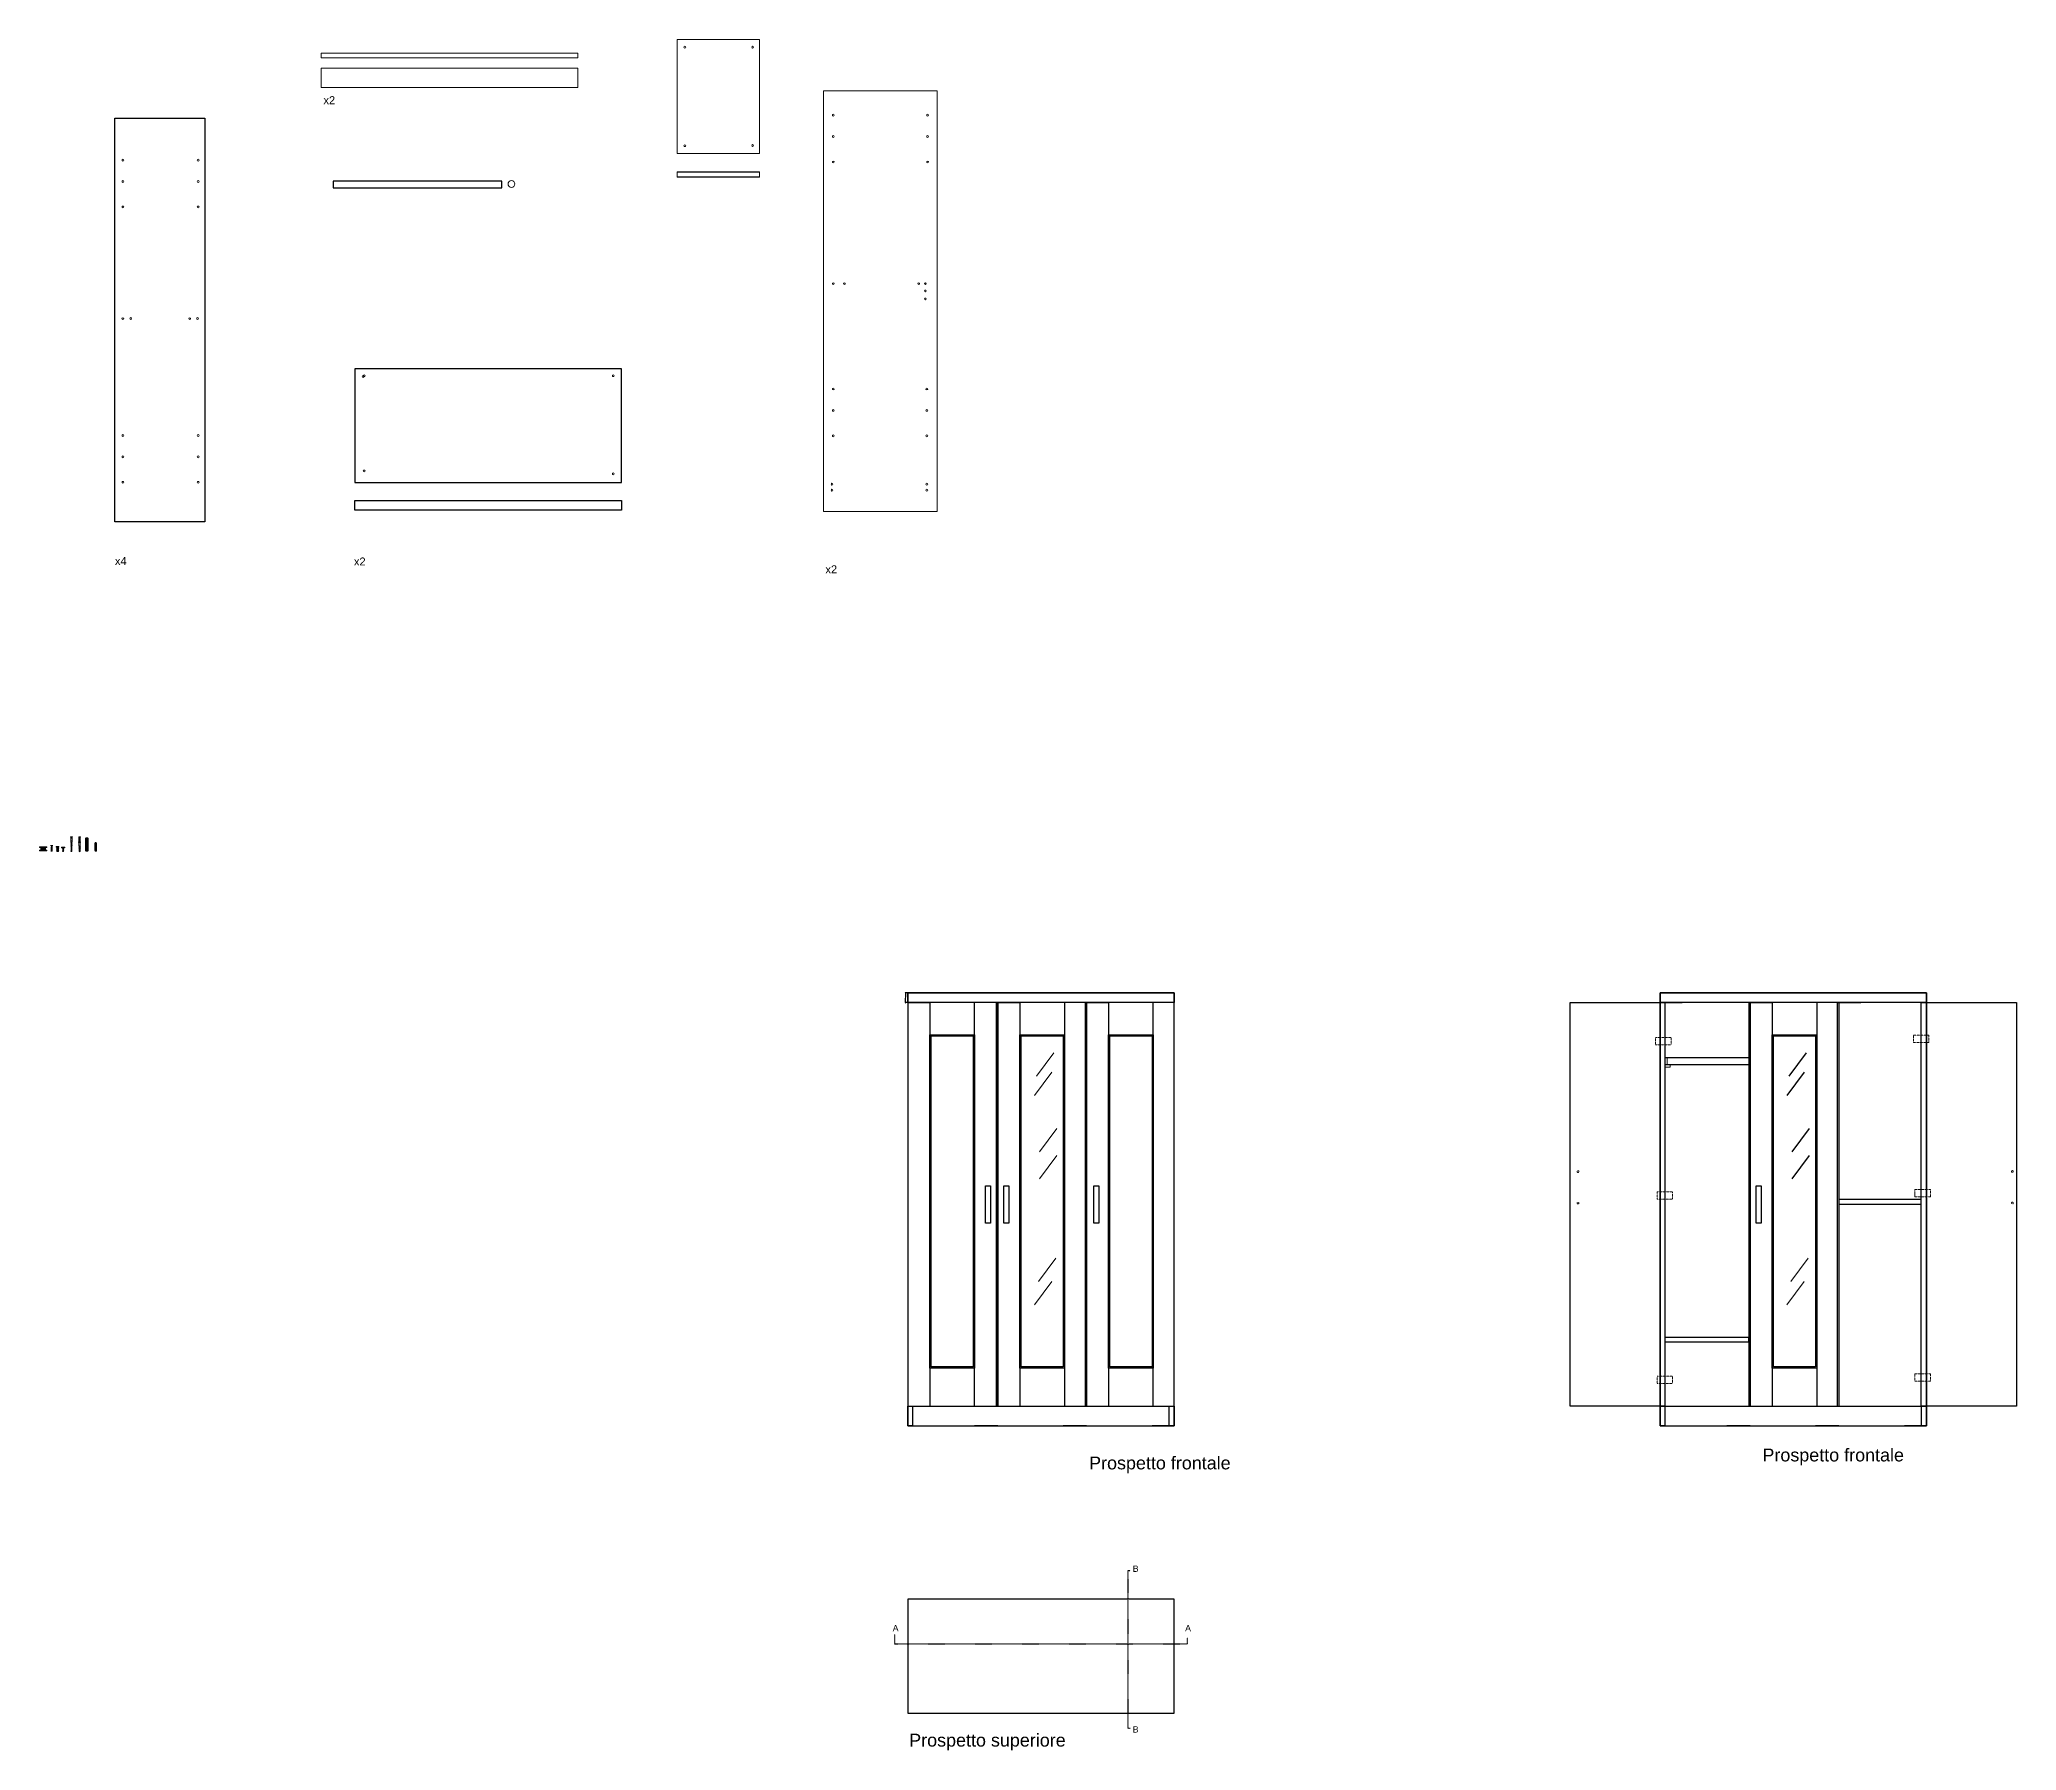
# Model space of a CAD drawing. Header units: millimetres. Extents: x -3423 to 18014, y 42 to 23746.
# Drawn here: x -3423 to 5260, y 5522 to 13034 of the extents above; entities that cross this region are included whole.
import ezdxf

# ---------------------------------------------------------------- set-up
doc = ezdxf.new("R2010")
doc.units = ezdxf.units.MM
doc.header["$MEASUREMENT"] = 0
doc.linetypes.add('DASHDOT', pattern=[1, 0.5, -0.25, 0, -0.25])
doc.linetypes.add('HIDDEN', pattern=[0.375, 0.25, -0.125])
for name, color, linetype, lineweight in [('Arredi', 3, 'Continuous', 25), ('Dettagli', 210, 'Continuous', 5), ('quote', 2, 'Continuous', 9), ('Tratteggi', 2, 'HIDDEN', 15), ('Viti', 2, 'Continuous', 15)]:
    doc.layers.add(name, color=color, linetype=linetype, lineweight=lineweight)
doc.layers.add('sezioni', color=2, linetype='DASHDOT')
doc.layers.add('Testo', color=1, linetype='Continuous')
doc.styles.add('E-ROMANS', font='romans.shx', dxfattribs={"width": 0.8})
doc.styles.get("Standard").update_dxf_attribs({"font": 'Arial.ttf'})
doc.dimstyles.new('E-0050_TICK_18', dxfattribs={"dimscale": 0.001, "dimtxt": 90, "dimasz": 90, "dimexe": 45, "dimexo": 30, "dimgap": 45, "dimtad": 0, "dimzin": 0, "dimdsep": 46, "dimtxsty": 'E-ROMANS', "dimblk": 'OBLIQUE', "dimcen": 45, "dimclrd": 256, "dimclre": 256, "dimclrt": 256, "dimadec": 0, "dimazin": 0, "dimtfac": 1, "dimtmove": 1, "dimatfit": 3, "dimldrblk": 'OPEN90', "dimfxl": 1, "dimtfill": 1, "dimtolj": 1, "dimtzin": 0, "dimarcsym": 0})

msp = doc.modelspace()

# ---------------------------------------------------------------- texts
at = {"layer": 'Testo', "attachment_point": 1}
for s, width, gutter_width, insert, char_height in [('x2', 211.5, 175, (-2176.288, 12785.181), 35), ('x4', 211.5, 175, (-3092.118, 10761.677), 35), ('x2', 211.5, 175, (-2042.55, 10759.56), 35), ('x2', 211.5, 175, (28.462, 10725.244), 35), ('B', 475.35677, 25, (1378.466, 6333.501), 27.637), ('A', 475.35677, 25, (323.965, 6072.525), 27.637), ('A', 475.35677, 25, (1608.487, 6072.525), 27.637), ('B', 475.35677, 25, (1378.466, 5627.822), 27.637)]:
    msp.add_mtext_dynamic_manual_height_columns(s, width=width, gutter_width=gutter_width, heights=[0], dxfattribs=dict(at, insert=insert, char_height=char_height))
at = {"layer": 'Testo'}
note = msp.add_mtext_dynamic_manual_height_columns('Prospetto frontale\\P', width=765.17668, gutter_width=25, heights=[25.419, 0], dxfattribs=dict(at, insert=(396.609, 6812.135), char_height=56.38145, attachment_point=1, line_spacing_factor=0.280897))
note = msp.add_mtext_dynamic_manual_height_columns('Prospetto frontale\\P', width=765.17668, gutter_width=25, heights=[25.419, 0], dxfattribs=dict(at, insert=(3353.931, 6847.051), char_height=56.38145, attachment_point=1, line_spacing_factor=0.280897))
at = {"layer": 'Testo', "insert": (396.609, 5594.975), "char_height": 56.38145, "attachment_point": 1, "line_spacing_factor": 0.280897}
msp.add_mtext_dynamic_manual_height_columns('Prospetto superiore', width=765.17668, gutter_width=25, heights=[25.419], dxfattribs=at)

# ---------------------------------------------------------------- blocks, each defined once
blk = doc.blocks.new('_Oblique')
at = {"color": 0, "linetype": 'ByBlock', "lineweight": -2}
blk.add_line((-0.5, -0.5), (0.5, 0.5), dxfattribs=at)
blk = doc.blocks.new('*D34')
at = {"layer": 'quote', "lineweight": -2, "transparency": 16777216}
for p, q in [((389.3, 8847.6), (378.7, 8847.6)), ((389.3, 8805.1), (378.7, 8805.1)), ((380, 8847.6), (380, 8828.5)), ((380, 8805.1), (380, 8824.3))]:
    blk.add_line(p, q, dxfattribs=at)
at = {"layer": 'quote', "lineweight": -2, "transparency": 16777216, "xscale": 2.7, "yscale": 2.7, "zscale": 2.7}
for p, rotation in [((380, 8847.6), 90), ((380, 8805.1), 270)]:
    blk.add_blockref('_Oblique', p, dxfattribs=dict(at, rotation=rotation))
at = {"layer": 'quote', "transparency": 16777216, "insert": (380, 8826.4), "char_height": 2.7, "attachment_point": 5, "rotation": 90, "style": 'E-ROMANS', "bg_fill": 3, "box_fill_scale": 1.25, "bg_fill_color": 256, "bg_fill_true_color": 13158600, "bg_fill_transparency": 0}
blk.add_mtext('\\A1;4', dxfattribs=at)
at = {"layer": 'Defpoints', "color": 0, "transparency": 16777216}
for p in [(380, 8805.1), (390.2, 8847.6), (390.2, 8805.1)]:
    blk.add_point(p, dxfattribs=at)
blk = doc.blocks.new('_Open90')
at = {"color": 0, "linetype": 'ByBlock', "lineweight": -2}
for p, q in [((0, 0), (-1, 0)), ((-0.5, 0.5), (0, 0)), ((0, 0), (-0.5, -0.5))]:
    blk.add_line(p, q, dxfattribs=at)

# ---------------------------------------------------------------- linework, layer by layer
at = {"layer": 'Arredi'}
for p, q in [((390.222, 8805.136), (487.222, 8805.136)), ((487.222, 8805.136), (487.222, 7033.178)), ((683.222, 7033.178), (683.222, 8805.136)), ((780.222, 8805.136), (780.222, 7033.178)), ((785.577, 8805.136), (882.577, 8805.136)), ((882.577, 8805.136), (882.577, 7033.178)), ((1078.577, 8805.136), (1078.577, 7033.178)), ((1170.222, 7033.178), (1170.222, 8805.136)), ((1175.577, 8805.136), (1272.577, 8805.136)), ((1272.577, 8805.136), (1272.577, 7033.178)), ((1468.577, 7033.178), (1468.577, 8805.136)), ((3694.514, 8805.136), (3791.514, 8805.136)), ((4084.514, 8805.136), (4084.514, 7033.178)), ((4089.869, 8805.136), (4186.869, 8805.136)), ((4186.869, 8805.136), (4186.869, 7033.178)), ((4382.869, 8805.136), (4382.869, 7033.178)), ((4474.514, 7033.178), (4474.514, 8805.136)), ((4479.869, 8805.136), (4576.869, 8805.136)), ((4336.533, 8584.205), (4259.961, 8482.142)), ((4328.025, 8499.152), (4251.452, 8397.089)), ((4349.295, 8252.499), (4272.723, 8150.436)), ((4349.295, 8133.426), (4272.723, 8031.362)), ((390.222, 7033.178), (1560.222, 7033.178)), ((390.222, 7033.178), (390.222, 7033.178)), ((780.222, 6947.616), (683.222, 6947.616)), ((1170.222, 6947.616), (1073.222, 6947.616)), ((1560.222, 6947.616), (1463.222, 6947.616)), ((3694.514, 7033.178), (4864.514, 7033.178)), ((3694.514, 7033.178), (3694.514, 7033.178)), ((4084.514, 6947.616), (3987.514, 6947.616)), ((4474.514, 6947.616), (4377.514, 6947.616)), ((4864.514, 6947.616), (4767.514, 6947.616))]:
    msp.add_line(p, q, dxfattribs=at)
at = {"layer": 'Arredi', "color": 0}
for points in [[(-3092.416, 12688.608), (-2697.061, 12688.608), (-2697.061, 10916.65), (-3092.416, 10916.65)], [(-2037.611, 11009.649), (-867.611, 11009.649), (-867.611, 10967.169), (-2037.611, 10967.169)]]:
    msp.add_lwpolyline(points, close=True, dxfattribs=at)
for points in [[(-622.038, 12452.791), (-260.408, 12452.791)], [(-260.408, 12429.777), (-622.038, 12429.777)], [(-1392.751, 12383.031), (-1392.751, 12412.032), (-2133.672, 12412.032), (-2133.672, 12383.031), (-2133.66, 12383.031)], [(-2133.672, 12383.031), (-1392.751, 12383.031)]]:
    msp.add_lwpolyline(points, dxfattribs=at)
at = {"layer": 'Arredi'}
for points in [[(-2037.611, 11088.701), (-867.611, 11088.701), (-867.611, 11588.701), (-2037.611, 11588.701)], [(390.222, 6947.616), (1560.222, 6947.616), (1560.222, 8847.616), (390.222, 8847.616)], [(390.222, 8847.616), (1560.222, 8847.616), (1560.222, 8805.136), (390.222, 8805.136)], [(3299.159, 8805.136), (3694.514, 8805.136), (3694.514, 7033.178), (3299.159, 7033.178)], [(3694.514, 6947.616), (4864.514, 6947.616), (4864.514, 8847.616), (3694.514, 8847.616)], [(3694.514, 8847.616), (4864.514, 8847.616), (4864.514, 8805.136), (3694.514, 8805.136)], [(3694.514, 8805.136), (3715.933, 8805.136), (3715.933, 7033.178), (3694.514, 7033.178)], [(4864.514, 7033.178), (4841.5, 7033.178), (4841.5, 8805.136), (4864.514, 8805.136)], [(4864.514, 8805.136), (5259.869, 8805.136), (5259.869, 7033.178), (4864.514, 7033.178)], [(487.222, 8664.438), (683.222, 8664.438), (683.222, 7200.535), (487.222, 7200.535)], [(492.577, 8659.083), (677.867, 8659.083), (677.867, 7205.89), (492.577, 7205.89)], [(882.577, 8664.438), (1078.577, 8664.438), (1078.577, 7200.535), (882.577, 7200.535)], [(887.932, 8659.083), (1073.222, 8659.083), (1073.222, 7205.89), (887.932, 7205.89)], [(1272.577, 8664.438), (1468.577, 8664.438), (1468.577, 7200.535), (1272.577, 7200.535)], [(1277.932, 8659.083), (1463.222, 8659.083), (1463.222, 7205.89), (1277.932, 7205.89)], [(4186.869, 8664.438), (4382.869, 8664.438), (4382.869, 7200.535), (4186.869, 7200.535)], [(4192.224, 8659.083), (4377.514, 8659.083), (4377.514, 7205.89), (4192.224, 7205.89)], [(731.456, 8000.292), (754.191, 8000.292), (754.191, 7836.329), (731.456, 7836.329)], [(811.609, 8000.292), (834.343, 8000.292), (834.343, 7836.329), (811.609, 7836.329)], [(1206.964, 8000.292), (1229.698, 8000.292), (1229.698, 7836.329), (1206.964, 7836.329)], [(4115.9, 8000.292), (4138.635, 8000.292), (4138.635, 7836.329), (4115.9, 7836.329)], [(411.642, 6947.616), (390.222, 6947.616), (390.222, 7033.178), (411.642, 7033.178)], [(1560.222, 6947.616), (1538.803, 6947.616), (1538.803, 7033.178), (1560.222, 7033.178)], [(3715.933, 6947.616), (3694.514, 6947.616), (3694.514, 7033.178), (3715.933, 7033.178)], [(4864.514, 6947.616), (4843.095, 6947.616), (4843.095, 7033.178), (4864.514, 7033.178)], [(390.222, 5685.776), (1560.222, 5685.776), (1560.222, 6185.776), (390.222, 6185.776)]]:
    msp.add_lwpolyline(points, close=True, dxfattribs=at)
for points in [[(780.222, 7033.178), (780.222, 8805.136), (785.577, 8805.136), (785.577, 7033.178)], [(1170.222, 7033.178), (1170.222, 8805.136), (1175.577, 8805.136), (1175.577, 7033.178)], [(4084.514, 8805.136), (4089.869, 8805.136), (4089.869, 7033.178)], [(4474.514, 7033.178), (4474.514, 8805.136), (4479.869, 8805.136), (4479.869, 7033.178)], [(4084.514, 8563.129), (3715.658, 8563.129), (3715.658, 8534.128), (4084.514, 8534.128)], [(4479.869, 7941.692), (4841.5, 7941.692)], [(4841.5, 7918.678), (4479.869, 7918.678)], [(4864.514, 7941.692), (4864.514, 7918.678)], [(3715.933, 7336.821), (4084.514, 7336.821)], [(4084.514, 7313.807), (3715.933, 7313.807)], [(4084.514, 7313.807), (4084.514, 7336.821)], [(785.577, 6947.616), (780.222, 6947.616)], [(1175.577, 6947.616), (1170.222, 6947.617)], [(4089.869, 6947.616), (4084.514, 6947.616)], [(4479.869, 6947.616), (4474.514, 6947.617)]]:
    msp.add_lwpolyline(points, dxfattribs=at)
at = {"layer": 'Dettagli', "color": 0}
for p, q in [((-1058.319, 12973.841), (-2185.481, 12973.841)), ((-2185.481, 12973.841), (-2185.481, 12953.841)), ((-2185.481, 12953.841), (-1058.319, 12953.841)), ((-1058.319, 12953.841), (-1058.319, 12973.841)), ((519.499, 12808.223), (519.499, 10961.246)), ((-622.038, 12452.791), (-622.038, 12429.777)), ((-260.408, 12452.791), (-260.408, 12429.777)), ((-3371.361, 9493.052), (-3374.362, 9495.387)), ((-3374.362, 9495.387), (-3365.026, 9495.387)), ((-3371.361, 9469.579), (-3371.361, 9493.052)), ((-3371.361, 9469.579), (-3367.416, 9469.579)), ((-3365.026, 9495.387), (-3367.489, 9493.087)), ((-3367.416, 9469.579), (-3367.442, 9493.13)), ((-3321.191, 9483.616), (-3322.172, 9483.053)), ((-3322.172, 9483.053), (-3321.166, 9482.935)), ((-3321.191, 9481.322), (-3322.172, 9480.759)), ((-3322.172, 9480.759), (-3321.166, 9480.641)), ((-3321.191, 9479.027), (-3322.172, 9478.465)), ((-3322.172, 9478.465), (-3321.166, 9478.346)), ((-3321.191, 9476.733), (-3322.172, 9476.171)), ((-3322.172, 9476.171), (-3321.166, 9476.052)), ((-3321.191, 9474.439), (-3322.172, 9473.876)), ((-3322.172, 9473.876), (-3321.166, 9473.758)), ((-3321.191, 9472.145), (-3322.172, 9471.582)), ((-3322.172, 9471.582), (-3321.166, 9471.463)), ((-3321.191, 9469.85), (-3322.172, 9469.288)), ((-3322.172, 9469.288), (-3321.166, 9469.169)), ((-3321.191, 9485.127), (-3321.174, 9483.619)), ((-3317.269, 9484.316), (-3321.191, 9483.616)), ((-3317.269, 9482.022), (-3321.191, 9481.322)), ((-3317.269, 9479.728), (-3321.191, 9479.027)), ((-3317.269, 9477.434), (-3321.191, 9476.733)), ((-3317.269, 9475.139), (-3321.191, 9474.439)), ((-3317.269, 9472.845), (-3321.191, 9472.145)), ((-3317.269, 9470.551), (-3321.191, 9469.85)), ((-3321.166, 9482.935), (-3317.267, 9483.633)), ((-3321.166, 9482.935), (-3321.149, 9481.329)), ((-3321.166, 9480.641), (-3317.267, 9481.339)), ((-3321.166, 9478.346), (-3317.267, 9479.045)), ((-3321.166, 9476.052), (-3317.267, 9476.75)), ((-3321.166, 9473.758), (-3317.267, 9474.456)), ((-3321.166, 9471.463), (-3317.267, 9472.162)), ((-3321.166, 9469.169), (-3317.267, 9469.868)), ((-3321.141, 9480.645), (-3321.123, 9479.039)), ((-3321.116, 9478.355), (-3321.098, 9476.75)), ((-3321.09, 9476.066), (-3321.073, 9474.46)), ((-3321.065, 9473.776), (-3321.047, 9472.17)), ((-3321.04, 9471.486), (-3321.022, 9469.88)), ((-3321.014, 9469.196), (-3317.299, 9469.196)), ((-3317.299, 9469.196), (-3317.298, 9469.862)), ((-3317.296, 9470.546), (-3317.293, 9472.157)), ((-3317.292, 9472.841), (-3317.289, 9474.452)), ((-3317.287, 9475.136), (-3317.284, 9476.747)), ((-3317.283, 9477.431), (-3317.279, 9479.043)), ((-3317.278, 9479.726), (-3317.275, 9481.338)), ((-3317.274, 9482.021), (-3317.27, 9483.633)), ((-3317.269, 9484.316), (-3317.267, 9485.127)), ((-3316.287, 9484.108), (-3317.269, 9484.316)), ((-3316.287, 9481.814), (-3317.269, 9482.022)), ((-3316.287, 9479.52), (-3317.269, 9479.728)), ((-3316.287, 9477.226), (-3317.269, 9477.434)), ((-3316.287, 9474.931), (-3317.269, 9475.139)), ((-3316.287, 9472.637), (-3317.269, 9472.845)), ((-3316.287, 9470.343), (-3317.269, 9470.551)), ((-3317.267, 9483.633), (-3316.287, 9484.108)), ((-3317.267, 9481.339), (-3316.287, 9481.814)), ((-3317.267, 9479.045), (-3316.287, 9479.52)), ((-3317.267, 9476.75), (-3316.287, 9477.226)), ((-3317.267, 9474.456), (-3316.287, 9474.931)), ((-3317.267, 9472.162), (-3316.287, 9472.637)), ((-3317.267, 9469.868), (-3316.287, 9470.343)), ((-3286.324, 9516.121), (-3279.342, 9516.121)), ((-3286.324, 9515.587), (-3279.342, 9515.587)), ((-3284.768, 9469.994), (-3284.768, 9509.685)), ((-3284.768, 9509.685), (-3280.854, 9509.685)), ((-3284.727, 9470.01), (-3284.721, 9470.003)), ((-3284.39, 9469.561), (-3282.854, 9467.512)), ((-3282.854, 9467.512), (-3280.857, 9470.134)), ((-3280.854, 9509.685), (-3280.854, 9495.448)), ((-3280.825, 9470.203), (-3280.854, 9509.685)), ((-3250.035, 9531.1), (-3250.035, 9532.172)), ((-3250.035, 9529.721), (-3250.035, 9530.762)), ((-3250.035, 9528.525), (-3250.035, 9529.383)), ((-3250.035, 9527.329), (-3250.035, 9528.187)), ((-3250.035, 9526.133), (-3250.035, 9526.991)), ((-3250.035, 9525.07), (-3250.035, 9525.795)), ((-3250.035, 9523.874), (-3250.035, 9524.732)), ((-3250.035, 9522.678), (-3250.035, 9523.536)), ((-3250.035, 9521.615), (-3250.035, 9522.34)), ((-3250.035, 9520.552), (-3250.035, 9521.276)), ((-3250.035, 9519.621), (-3250.035, 9520.213)), ((-3250.035, 9518.691), (-3250.035, 9519.283)), ((-3250.035, 9517.761), (-3250.035, 9518.353)), ((-3250.035, 9516.831), (-3250.035, 9517.423)), ((-3250.035, 9515.9), (-3250.035, 9516.492)), ((-3250.035, 9514.97), (-3250.035, 9515.562)), ((-3250.035, 9514.173), (-3250.035, 9514.632)), ((-3250.035, 9513.243), (-3250.035, 9513.835)), ((-3250.035, 9512.445), (-3250.035, 9512.904)), ((-3250.035, 9511.648), (-3250.035, 9512.107)), ((-3250.035, 9511.07), (-3250.035, 9511.31)), ((-3249.2, 9470.112), (-3249.2, 9493.774)), ((-3249.088, 9469.635), (-3247.091, 9467.387)), ((-3247.091, 9467.387), (-3245.256, 9469.835)), ((-3245.257, 9470.816), (-3245.274, 9493.774)), ((-3245.256, 9469.835), (-3245.256, 9470.321)), ((-3244.204, 9511.07), (-3244.204, 9532.172)), ((-3221.655, 9473.657), (-3221.655, 9526.044)), ((-3221.655, 9526.044), (-3209.931, 9526.044)), ((-3209.931, 9473.129), (-3221.655, 9473.657)), ((-3219.305, 9524.371), (-3219.305, 9475.33)), ((-3216.95, 9524.371), (-3216.95, 9475.33)), ((-3214.595, 9524.371), (-3214.595, 9475.33)), ((-3212.24, 9524.371), (-3212.24, 9475.33)), ((-3209.931, 9526.044), (-3209.931, 9473.129)), ((-3180.593, 9472.488), (-3180.593, 9505.957)), ((-3180.593, 9505.957), (-3173.103, 9505.957)), ((-3173.103, 9472.151), (-3180.593, 9472.488)), ((-3179.092, 9504.888), (-3179.092, 9473.557)), ((-3177.588, 9504.888), (-3177.588, 9473.557)), ((-3176.083, 9504.888), (-3176.083, 9473.557)), ((-3174.578, 9504.888), (-3174.578, 9473.557)), ((-3173.103, 9505.957), (-3173.103, 9472.151))]:
    msp.add_line(p, q, dxfattribs=at)
at = {"layer": 'Dettagli'}
for p, q in [((1032.241, 8584.205), (955.669, 8482.142)), ((1023.733, 8499.152), (947.161, 8397.089)), ((1045.003, 8252.499), (968.431, 8150.436)), ((1045.003, 8133.426), (968.431, 8031.362)), ((1040.749, 7682.646), (964.177, 7580.583)), ((4345.041, 7682.646), (4268.469, 7580.583)), ((1023.733, 7580.583), (947.161, 7478.519)), ((4328.025, 7580.583), (4251.452, 7478.519))]:
    msp.add_line(p, q, dxfattribs=at)
at = {"layer": 'Dettagli', "color": 0}
for points in [[(-622.038, 12533.93), (-260.408, 12533.93), (-260.408, 13033.93), (-622.038, 13033.93)], [(-2185.481, 12823.176), (-1058.319, 12823.176), (-1058.319, 12908.738), (-2185.481, 12908.738)], [(-3390.842, 9488.999), (-3423.171, 9488.999), (-3423.171, 9485.846), (-3390.842, 9485.846)], [(-3423.171, 9474.81), (-3390.842, 9474.81), (-3390.842, 9472.333), (-3423.171, 9472.333)], [(-3396.514, 9485.898), (-3417.542, 9485.898), (-3417.542, 9483.143), (-3396.514, 9483.143)], [(-3396.514, 9483.143), (-3417.542, 9483.143), (-3417.542, 9480.389), (-3396.514, 9480.389)], [(-3396.514, 9480.389), (-3417.542, 9480.389), (-3417.542, 9477.634), (-3396.514, 9477.634)], [(-3396.514, 9477.634), (-3417.542, 9477.634), (-3417.542, 9474.879), (-3396.514, 9474.879)], [(-3349.619, 9490.153), (-3337.732, 9490.153), (-3337.732, 9487.979), (-3349.619, 9487.979)], [(-3346.982, 9487.979), (-3340.455, 9487.979), (-3340.455, 9469.122), (-3346.982, 9469.122)], [(-3326.328, 9487.763), (-3312.107, 9487.763), (-3312.107, 9485.163), (-3326.328, 9485.163)], [(-3287.493, 9533.054), (-3278.099, 9533.054), (-3278.099, 9532.054), (-3287.493, 9532.054)], [(-3286.324, 9527.064), (-3279.342, 9527.064), (-3279.342, 9509.768), (-3286.324, 9509.768)], [(-3285.227, 9532.039), (-3280.68, 9532.039), (-3280.68, 9527.064), (-3285.227, 9527.064)], [(-3251.44, 9511.07), (-3242.937, 9511.07), (-3242.937, 9508.883), (-3251.44, 9508.883)], [(-3251.027, 9532.517), (-3243.416, 9532.517), (-3243.416, 9532.172), (-3251.027, 9532.172)]]:
    msp.add_lwpolyline(points, close=True, dxfattribs=at)
for points in [[(519.499, 10961.246), (19.499, 10961.246), (19.499, 12808.223), (519.499, 12808.223)], [(-3372.916, 9488.034), (-3371.416, 9488.085), (-3367.375, 9488.814), (-3365.916, 9489.285), (-3367.416, 9489.301), (-3371.361, 9488.597), (-3372.916, 9488.034)], [(-3372.916, 9483.59), (-3371.416, 9483.641), (-3367.375, 9484.369), (-3365.916, 9484.84), (-3367.416, 9484.857), (-3371.361, 9484.153), (-3372.916, 9483.59)], [(-3372.916, 9479.146), (-3371.416, 9479.197), (-3367.375, 9479.925), (-3365.916, 9480.396), (-3367.416, 9480.413), (-3371.361, 9479.708), (-3372.916, 9479.146)], [(-3372.916, 9474.701), (-3371.416, 9474.752), (-3367.375, 9475.48), (-3365.916, 9475.951), (-3367.416, 9475.968), (-3371.361, 9475.264), (-3372.916, 9474.701)], [(-3372.916, 9470.257), (-3371.416, 9470.308), (-3367.375, 9471.036), (-3365.916, 9471.507), (-3367.416, 9471.524), (-3371.361, 9470.819), (-3372.916, 9470.257)], [(-3348.621, 9484.6), (-3346.982, 9485.377), (-3340.423, 9486.548), (-3338.783, 9486.52), (-3340.423, 9485.726), (-3346.982, 9484.554), (-3348.621, 9484.6)], [(-3348.621, 9481.055), (-3346.982, 9481.832), (-3340.423, 9483.003), (-3338.783, 9482.975), (-3340.423, 9482.181), (-3346.982, 9481.009), (-3348.621, 9481.055)], [(-3348.621, 9477.51), (-3346.982, 9478.287), (-3340.423, 9479.458), (-3338.783, 9479.43), (-3340.423, 9478.636), (-3346.982, 9477.464), (-3348.621, 9477.51)], [(-3348.621, 9473.965), (-3346.982, 9474.742), (-3340.423, 9475.913), (-3338.783, 9475.885), (-3340.423, 9475.091), (-3346.982, 9473.919), (-3348.621, 9473.965)], [(-3348.621, 9470.42), (-3346.982, 9471.196), (-3340.423, 9472.368), (-3338.783, 9472.34), (-3340.423, 9471.546), (-3346.982, 9470.374), (-3348.621, 9470.42)], [(-3286.324, 9507.21), (-3284.824, 9507.261), (-3280.782, 9507.989), (-3279.324, 9508.46), (-3280.824, 9508.477), (-3284.768, 9507.772), (-3286.324, 9507.21)], [(-3286.324, 9504.987), (-3284.824, 9505.038), (-3280.782, 9505.767), (-3279.324, 9506.238), (-3280.824, 9506.254), (-3284.768, 9505.55), (-3286.324, 9504.987)], [(-3286.324, 9502.765), (-3284.824, 9502.816), (-3280.782, 9503.544), (-3279.324, 9504.015), (-3280.824, 9504.032), (-3284.768, 9503.328), (-3286.324, 9502.765)], [(-3286.324, 9500.543), (-3284.824, 9500.594), (-3280.782, 9501.322), (-3279.324, 9501.793), (-3280.824, 9501.81), (-3284.768, 9501.105), (-3286.324, 9500.543)], [(-3286.324, 9498.321), (-3284.824, 9498.372), (-3280.782, 9499.1), (-3279.324, 9499.571), (-3280.824, 9499.588), (-3284.768, 9498.883), (-3286.324, 9498.321)], [(-3286.324, 9496.098), (-3284.824, 9496.149), (-3280.782, 9496.878), (-3279.324, 9497.349), (-3280.824, 9497.365), (-3284.768, 9496.661), (-3286.324, 9496.098)], [(-3286.324, 9493.876), (-3284.824, 9493.927), (-3280.782, 9494.655), (-3279.324, 9495.126), (-3280.824, 9495.143), (-3284.768, 9494.439), (-3286.324, 9493.876)], [(-3286.324, 9491.654), (-3284.824, 9491.705), (-3280.782, 9492.433), (-3279.324, 9492.904), (-3280.824, 9492.921), (-3284.768, 9492.217), (-3286.324, 9491.654)], [(-3286.324, 9489.432), (-3284.824, 9489.483), (-3280.782, 9490.211), (-3279.324, 9490.682), (-3280.824, 9490.699), (-3284.768, 9489.994), (-3286.324, 9489.432)], [(-3286.324, 9487.21), (-3284.824, 9487.261), (-3280.782, 9487.989), (-3279.324, 9488.46), (-3280.824, 9488.477), (-3284.768, 9487.772), (-3286.324, 9487.21)], [(-3286.324, 9484.987), (-3284.824, 9485.038), (-3280.782, 9485.767), (-3279.324, 9486.238), (-3280.824, 9486.254), (-3284.768, 9485.55), (-3286.324, 9484.987)], [(-3286.324, 9482.765), (-3284.824, 9482.816), (-3280.782, 9483.544), (-3279.324, 9484.015), (-3280.824, 9484.032), (-3284.768, 9483.328), (-3286.324, 9482.765)], [(-3286.324, 9480.543), (-3284.824, 9480.594), (-3280.782, 9481.322), (-3279.324, 9481.793), (-3280.824, 9481.81), (-3284.768, 9481.105), (-3286.324, 9480.543)], [(-3286.324, 9478.321), (-3284.824, 9478.372), (-3280.782, 9479.1), (-3279.324, 9479.571), (-3280.824, 9479.588), (-3284.768, 9478.883), (-3286.324, 9478.321)], [(-3286.324, 9476.098), (-3284.824, 9476.149), (-3280.782, 9476.878), (-3279.324, 9477.349), (-3280.824, 9477.365), (-3284.768, 9476.661), (-3286.324, 9476.098)], [(-3286.324, 9473.876), (-3284.824, 9473.927), (-3280.782, 9474.655), (-3279.324, 9475.126), (-3280.824, 9475.143), (-3284.768, 9474.439), (-3286.324, 9473.876)], [(-3286.324, 9471.654), (-3284.824, 9471.705), (-3280.782, 9472.433), (-3279.324, 9472.904), (-3280.824, 9472.921), (-3284.768, 9472.217), (-3286.324, 9471.654)], [(-3286.324, 9469.432), (-3284.824, 9469.483), (-3280.782, 9470.211), (-3279.324, 9470.682), (-3280.824, 9470.699), (-3284.768, 9469.994), (-3286.324, 9469.432)], [(-3251.067, 9530.727), (-3249.567, 9530.778), (-3245.525, 9531.506), (-3244.067, 9531.977), (-3245.567, 9531.994), (-3249.512, 9531.29), (-3251.067, 9530.727)], [(-3251.067, 9529.348), (-3249.567, 9529.399), (-3245.525, 9530.127), (-3244.067, 9530.598), (-3245.567, 9530.615), (-3249.512, 9529.91), (-3251.067, 9529.348)], [(-3251.067, 9528.152), (-3249.567, 9528.203), (-3245.525, 9528.931), (-3244.067, 9529.402), (-3245.567, 9529.419), (-3249.512, 9528.714), (-3251.067, 9528.152)], [(-3251.067, 9526.956), (-3249.567, 9527.007), (-3245.525, 9527.735), (-3244.067, 9528.206), (-3245.567, 9528.223), (-3249.512, 9527.518), (-3251.067, 9526.956)], [(-3251.067, 9525.76), (-3249.567, 9525.811), (-3245.525, 9526.539), (-3244.067, 9527.01), (-3245.567, 9527.027), (-3249.512, 9526.322), (-3251.067, 9525.76)], [(-3251.067, 9524.697), (-3249.567, 9524.747), (-3245.525, 9525.476), (-3244.067, 9525.947), (-3245.567, 9525.963), (-3249.512, 9525.259), (-3251.067, 9524.697)], [(-3251.067, 9523.501), (-3249.567, 9523.552), (-3245.525, 9524.28), (-3244.067, 9524.751), (-3245.567, 9524.768), (-3249.512, 9524.063), (-3251.067, 9523.501)], [(-3251.067, 9522.304), (-3249.567, 9522.355), (-3245.525, 9523.084), (-3244.067, 9523.555), (-3245.567, 9523.571), (-3249.512, 9522.867), (-3251.067, 9522.304)], [(-3251.067, 9521.241), (-3249.567, 9521.292), (-3245.525, 9522.021), (-3244.067, 9522.492), (-3245.567, 9522.508), (-3249.512, 9521.804), (-3251.067, 9521.241)], [(-3251.067, 9520.178), (-3249.567, 9520.229), (-3245.525, 9520.958), (-3244.067, 9521.429), (-3245.567, 9521.445), (-3249.512, 9520.741), (-3251.067, 9520.178)], [(-3251.067, 9519.248), (-3249.567, 9519.299), (-3245.525, 9520.027), (-3244.067, 9520.498), (-3245.567, 9520.515), (-3249.512, 9519.811), (-3251.067, 9519.248)], [(-3251.067, 9518.318), (-3249.567, 9518.369), (-3245.525, 9519.097), (-3244.067, 9519.568), (-3245.567, 9519.585), (-3249.512, 9518.88), (-3251.067, 9518.318)], [(-3251.067, 9517.388), (-3249.567, 9517.439), (-3245.525, 9518.167), (-3244.067, 9518.638), (-3245.567, 9518.655), (-3249.512, 9517.95), (-3251.067, 9517.388)], [(-3251.067, 9516.457), (-3249.567, 9516.508), (-3245.525, 9517.237), (-3244.067, 9517.708), (-3245.567, 9517.724), (-3249.512, 9517.02), (-3251.067, 9516.457)], [(-3251.067, 9515.527), (-3249.567, 9515.578), (-3245.525, 9516.306), (-3244.067, 9516.777), (-3245.567, 9516.794), (-3249.512, 9516.09), (-3251.067, 9515.527)], [(-3251.067, 9514.597), (-3249.567, 9514.648), (-3245.525, 9515.376), (-3244.067, 9515.847), (-3245.567, 9515.864), (-3249.512, 9515.159), (-3251.067, 9514.597)], [(-3251.067, 9513.8), (-3249.567, 9513.851), (-3245.525, 9514.579), (-3244.067, 9515.05), (-3245.567, 9515.067), (-3249.512, 9514.362), (-3251.067, 9513.8)], [(-3251.067, 9512.869), (-3249.567, 9512.92), (-3245.525, 9513.649), (-3244.067, 9514.12), (-3245.567, 9514.136), (-3249.512, 9513.432), (-3251.067, 9512.869)], [(-3251.067, 9512.072), (-3249.567, 9512.123), (-3245.525, 9512.851), (-3244.067, 9513.322), (-3245.567, 9513.339), (-3249.512, 9512.635), (-3251.067, 9512.072)], [(-3251.067, 9511.275), (-3249.567, 9511.326), (-3245.525, 9512.054), (-3244.067, 9512.525), (-3245.567, 9512.542), (-3249.512, 9511.837), (-3251.067, 9511.275)], [(-3250.755, 9491.771), (-3249.255, 9491.822), (-3245.213, 9492.551), (-3243.755, 9493.022), (-3245.255, 9493.038), (-3249.2, 9492.334), (-3250.755, 9491.771)], [(-3250.755, 9489.549), (-3249.255, 9489.6), (-3245.213, 9490.328), (-3243.755, 9490.799), (-3245.255, 9490.816), (-3249.2, 9490.112), (-3250.755, 9489.549)], [(-3250.755, 9487.327), (-3249.255, 9487.378), (-3245.213, 9488.106), (-3243.755, 9488.577), (-3245.255, 9488.594), (-3249.2, 9487.889), (-3250.755, 9487.327)], [(-3250.755, 9485.105), (-3249.255, 9485.156), (-3245.213, 9485.884), (-3243.755, 9486.355), (-3245.255, 9486.372), (-3249.2, 9485.667), (-3250.755, 9485.105)], [(-3250.755, 9482.882), (-3249.255, 9482.933), (-3245.213, 9483.662), (-3243.755, 9484.133), (-3245.255, 9484.149), (-3249.2, 9483.445), (-3250.755, 9482.882)], [(-3250.755, 9480.66), (-3249.255, 9480.711), (-3245.213, 9481.439), (-3243.755, 9481.91), (-3245.255, 9481.927), (-3249.2, 9481.223), (-3250.755, 9480.66)], [(-3250.755, 9478.438), (-3249.255, 9478.489), (-3245.213, 9479.217), (-3243.755, 9479.688), (-3245.255, 9479.705), (-3249.2, 9479.001), (-3250.755, 9478.438)], [(-3250.755, 9476.216), (-3249.255, 9476.267), (-3245.213, 9476.995), (-3243.755, 9477.466), (-3245.255, 9477.483), (-3249.2, 9476.778), (-3250.755, 9476.216)], [(-3250.755, 9473.994), (-3249.255, 9474.045), (-3245.213, 9474.773), (-3243.755, 9475.244), (-3245.255, 9475.261), (-3249.2, 9474.556), (-3250.755, 9473.994)], [(-3250.755, 9471.771), (-3249.255, 9471.822), (-3245.213, 9472.551), (-3243.755, 9473.022), (-3245.255, 9473.038), (-3249.2, 9472.334), (-3250.755, 9471.771)], [(-3250.755, 9469.549), (-3249.255, 9469.6), (-3245.213, 9470.328), (-3243.755, 9470.799), (-3245.255, 9470.816), (-3249.2, 9470.112), (-3250.755, 9469.549)], [(-3250.035, 9511.07), (-3244.204, 9511.07)], [(-3244.204, 9508.883), (-3244.204, 9493.774), (-3250.035, 9493.774), (-3250.035, 9508.883)], [(-3245.824, 9511.07), (-3245.525, 9511.124), (-3244.067, 9511.595), (-3245.567, 9511.612), (-3248.599, 9511.07)], [(-3221.655, 9526.044), (-3218.644, 9529.282), (-3212.899, 9529.282), (-3209.931, 9526.044)], [(-3221.655, 9473.657), (-3218.644, 9470.42), (-3212.899, 9470.42), (-3209.931, 9473.129)], [(-3180.593, 9505.957), (-3178.67, 9508.026), (-3175, 9508.026), (-3173.103, 9505.957)], [(-3180.593, 9472.488), (-3178.67, 9470.42), (-3175, 9470.42), (-3173.103, 9472.151)]]:
    msp.add_lwpolyline(points, dxfattribs=at)
at = {"layer": 'Dettagli'}
for points in [[(4813.622, 7985.054), (4813.622, 7980.119)], [(4813.622, 7963.97), (4813.622, 7958.813)], [(4813.622, 7175.862), (4813.622, 7170.927)], [(4813.622, 7154.779), (4813.622, 7149.621)]]:
    msp.add_lwpolyline(points, dxfattribs=at)
at = {"layer": 'Dettagli', "color": 0}
msp.add_circle((-1350.614, 12399.711), 14.68, dxfattribs=at)
at = {"layer": 'sezioni'}
for p, q in [((1367.218, 6309.732), (1357.218, 6309.732)), ((1357.218, 6309.732), (1357.218, 5619.051)), ((332.696, 6032.168), (332.696, 5989.533)), ((1618.528, 5989.533), (1618.528, 6017.956)), ((332.696, 5989.533), (1618.528, 5989.533)), ((1357.218, 5619.051), (1367.218, 5619.051))]:
    msp.add_line(p, q, dxfattribs=at)
at = {"layer": 'Tratteggi'}
for points in [[(3674.663, 8651.972), (3743.199, 8651.972), (3743.199, 8619.546), (3674.663, 8619.546)], [(4807.003, 8662.131), (4875.539, 8662.131), (4875.539, 8629.705), (4807.003, 8629.705)], [(3681.282, 7974.895), (3749.818, 7974.895), (3749.818, 7942.468), (3681.282, 7942.468)], [(4813.622, 7985.054), (4882.158, 7985.054), (4882.158, 7952.628), (4813.622, 7952.628)], [(3681.282, 7165.703), (3749.818, 7165.703), (3749.818, 7133.277), (3681.282, 7133.277)], [(4813.622, 7175.862), (4882.158, 7175.862), (4882.158, 7143.436), (4813.622, 7143.436)]]:
    msp.add_lwpolyline(points, close=True, dxfattribs=at)
for centre in [(3334.065, 8063.536), (5241.864, 8063.536), (3334.065, 7924.956), (5241.864, 7924.956)]:
    msp.add_circle(centre, 3.959, dxfattribs=at)
at = {"layer": 'Viti'}
for points in [[(3715.658, 8534.128), (3726.004, 8534.128), (3726.004, 8563.129), (3715.658, 8563.129)], [(3715.658, 8534.128), (3739.499, 8534.128), (3739.499, 8521.223), (3715.658, 8521.223)]]:
    msp.add_lwpolyline(points, close=True, dxfattribs=at)
at = {"layer": 'Viti', "color": 0}
for centre in [(-588.713, 13000.216), (-291.042, 13000.216), (62.985, 12701.71), (477.453, 12701.71), (62.985, 12607.952), (477.453, 12607.952), (-3056.972, 12504.242), (-2726.31, 12504.242), (-588.713, 12567.665), (-291.042, 12568.805), (62.985, 12496.383), (477.453, 12496.383), (-3056.972, 12410.484), (-2726.31, 12410.484), (-3056.972, 12298.915), (-2726.31, 12298.915), (62.985, 11962.055), (111.983, 11962.055), (438.307, 11962.055), (467.444, 11962.055), (467.444, 11929.997), (467.444, 11895.025), (-3057.51, 11808.428), (-3022.89, 11808.96), (-2763.424, 11808.428), (-2728.804, 11808.96), (-2001.539, 11553.894), (-1997.58, 11557.854), (-903.367, 11557.854), (62.985, 11499.467), (474.072, 11499.467), (62.985, 11405.709), (474.072, 11405.709), (-3056.972, 11295.455), (-2726.31, 11295.455), (62.985, 11294.14), (474.072, 11294.14), (-3056.972, 11201.696), (-2726.31, 11201.696), (-1997.58, 11139.829), (-903.367, 11126.755), (-3056.972, 11090.128), (-2726.31, 11090.128), (57.425, 11081.394), (57.425, 11055.164), (474.072, 11081.394), (474.072, 11055.164)]:
    msp.add_circle(centre, 3.959, dxfattribs=at)

msp.set_redraw_order([(e.dxf.handle, doc.entitydb.next_handle()) for e in msp.query("TEXT MTEXT ATTDEF DIMENSION ARC_DIMENSION")])  # texts and dimensions are drawn at this point

# ---------------------------------------------------------------- next in the draw order: dimensions: what is measured, and where the dimension line sits
at = {"layer": 'quote'}
dim = msp.add_linear_dim(base=(380.035, 8805.136), p1=(390.222, 8847.616), p2=(390.222, 8805.136), angle=90, text='4', dimstyle='E-0050_TICK_18', override={"dimscale": 0.03}, dxfattribs=at)
dim.commit()
dim.dimension.update_dxf_attribs({"geometry": '*D34', "text_midpoint": (380.035, 8826.376)})

doc.saveas('drawing.dxf')
